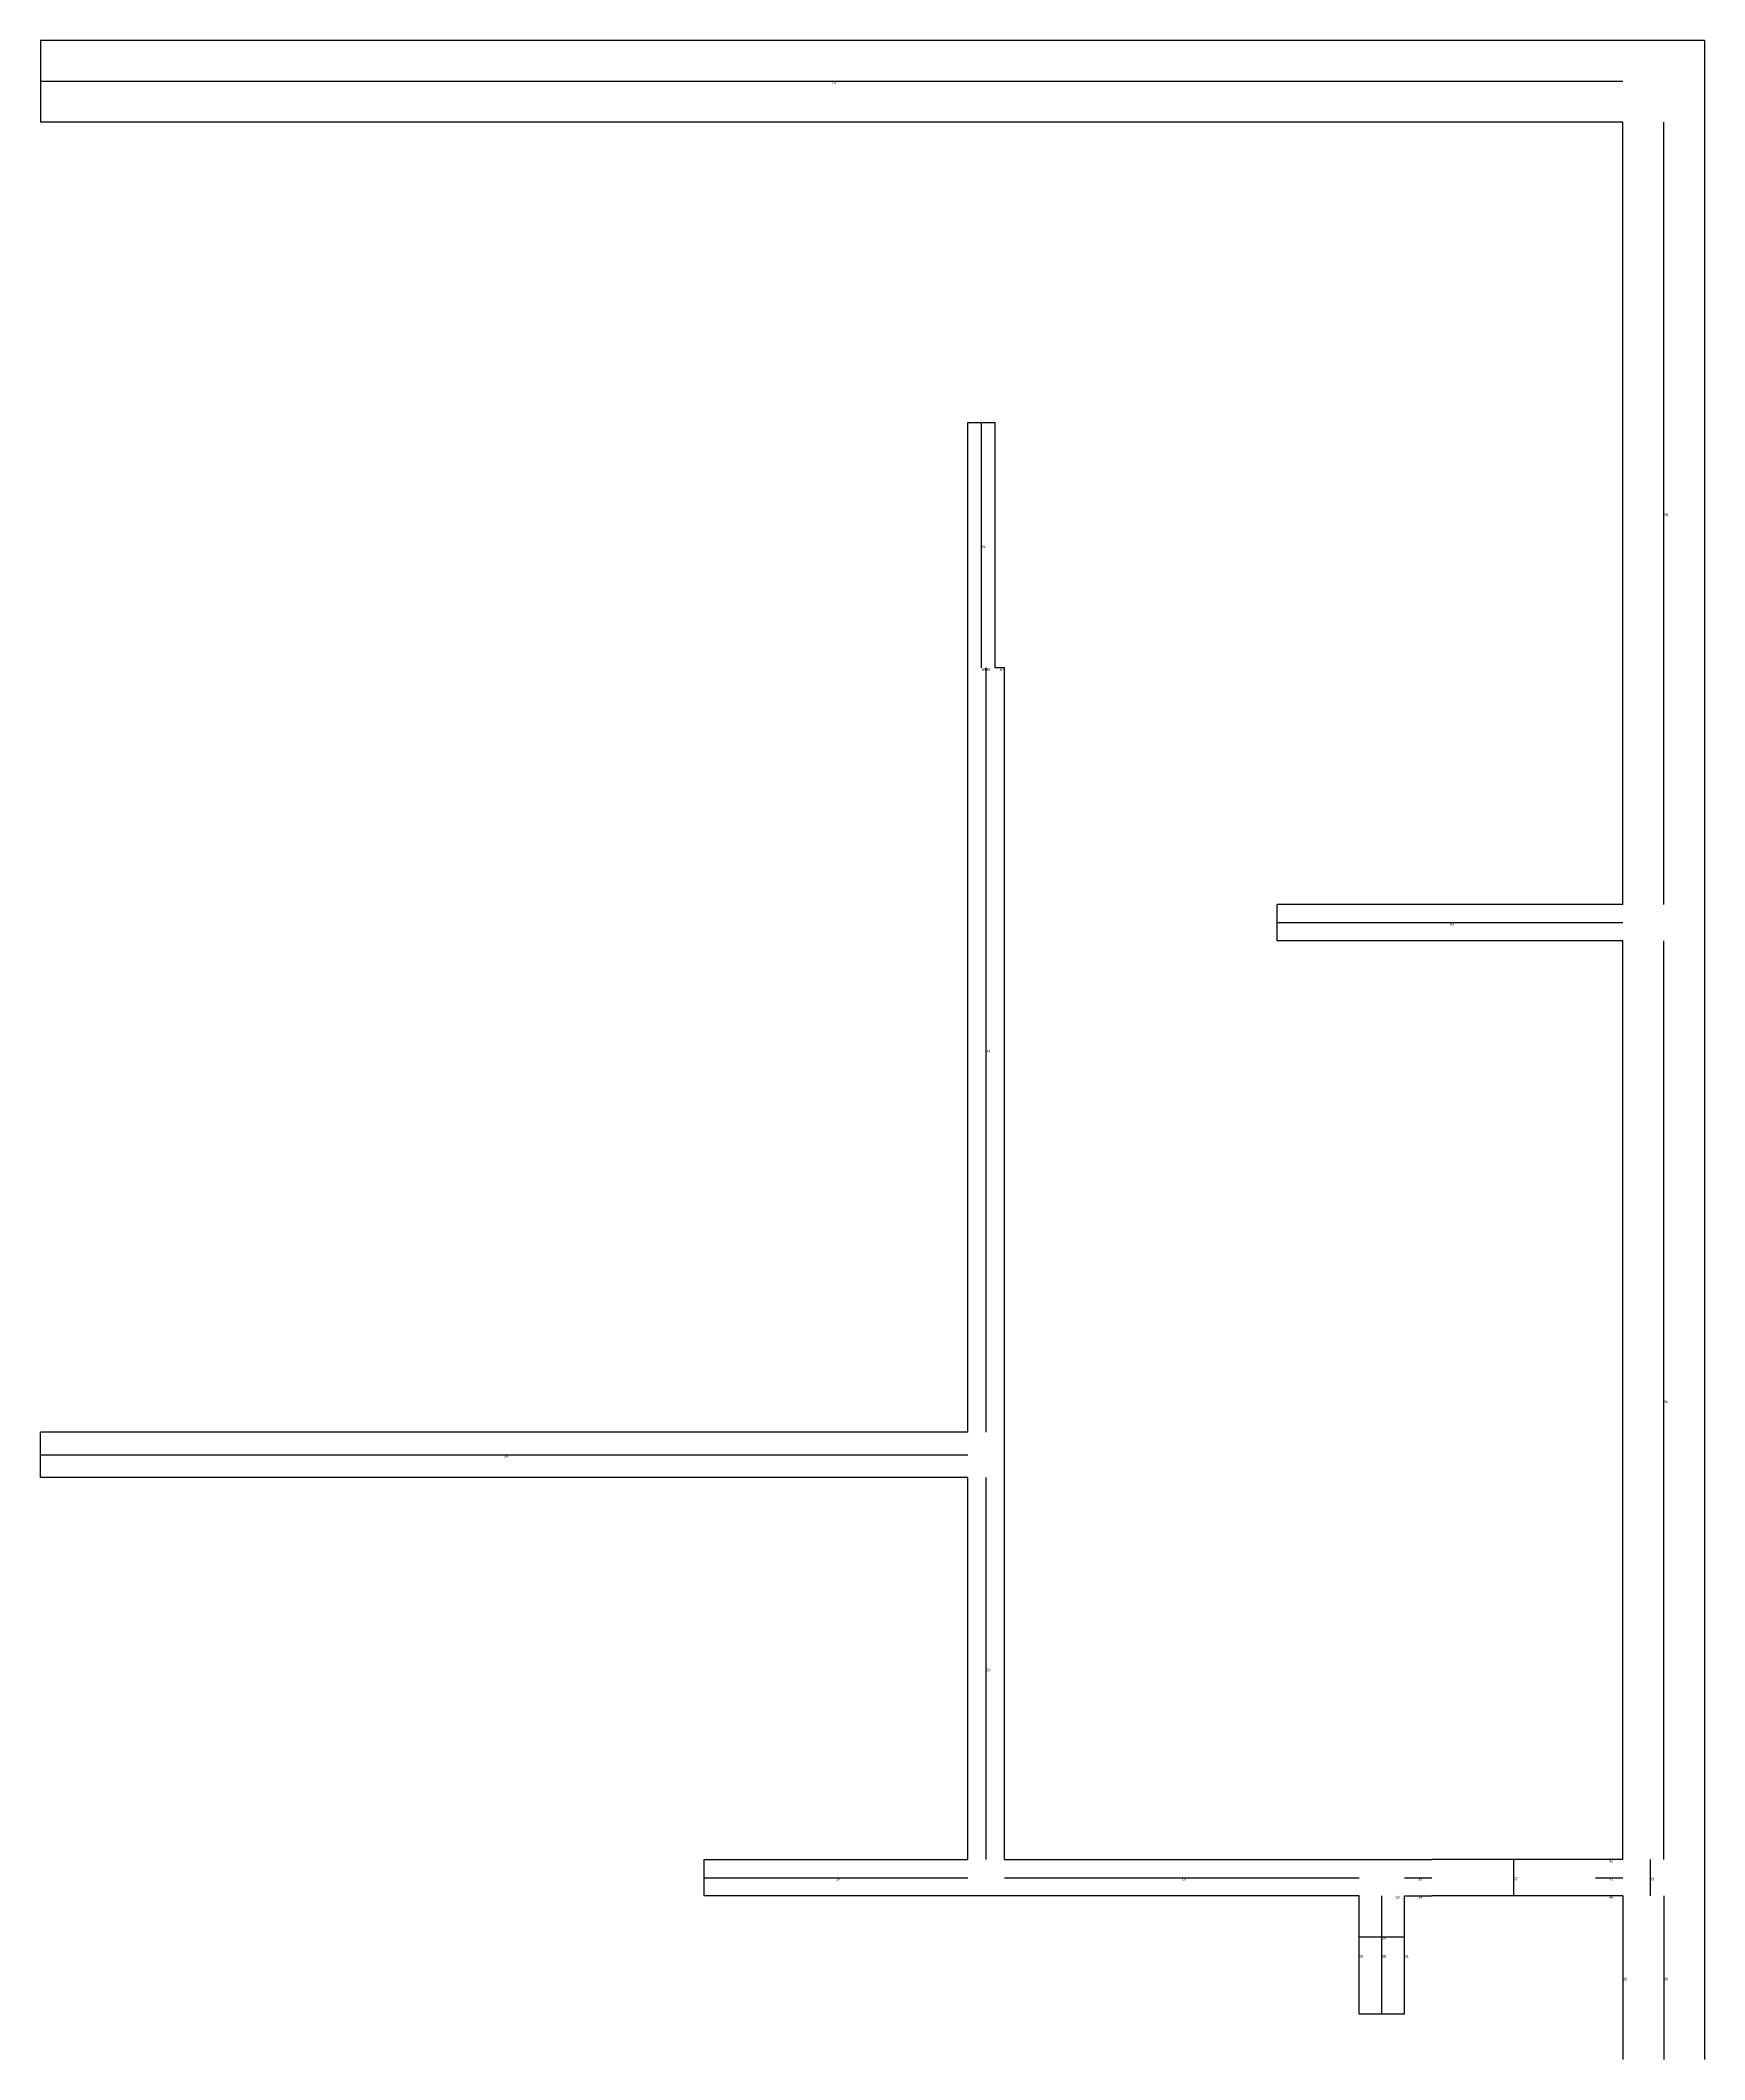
# Model space of a CAD drawing. Header units: metres. Extents: x 328 to 784, y 390 to 981.
# Drawn here: x 601 to 784, y 759 to 981 of the extents above; entities that cross this region are included whole.
import ezdxf

# ---------------------------------------------------------------- set-up
doc = ezdxf.new("R2010")
doc.units = ezdxf.units.M

msp = doc.modelspace()

# ---------------------------------------------------------------- linework, layer by layer
at = {"layer": 'centrelines'}
for p, q in [((601, 976.5), (775, 976.5)), ((779.5, 886), (779.5, 972)), ((704.5, 912), (704.5, 939)), ((704.5, 912), (704.5, 912)), ((705, 828), (705, 912)), ((705, 912), (705, 912)), ((706.5, 912), (706.5, 912)), ((737, 884), (775, 884)), ((779.5, 781), (779.5, 882)), ((601, 825.5), (703, 825.5)), ((705, 781), (705, 823)), ((763, 781), (763, 777)), ((773.5, 781), (773.5, 781)), ((778, 781), (778, 777)), ((674, 779), (703, 779)), ((707, 779), (746, 779)), ((751, 779), (754, 779)), ((772, 779), (775, 779)), ((748.5, 764), (748.5, 777)), ((750, 777), (750, 777)), ((752.5, 777), (752.5, 777)), ((773.5, 777), (773.5, 777)), ((779.5, 777), (779.5, 759)), ((746, 772.5), (751, 772.5)), ((746, 770.5), (746, 770.5)), ((751, 770.5), (751, 770.5)), ((775, 768), (775, 768))]:
    msp.add_line(p, q, dxfattribs=at)
at = {"layer": 'wall'}
for p, q in [((784, 981), (601, 981)), ((601, 981), (601, 972)), ((784, 981), (784, 759)), ((775, 972), (601, 972)), ((775, 886), (775, 972)), ((703, 912), (703, 939)), ((703, 939), (706, 939)), ((706, 912), (706, 939)), ((703, 828), (703, 912)), ((707, 912), (706, 912)), ((707, 781), (707, 912)), ((737, 882), (737, 886)), ((775, 886), (737, 886)), ((775, 882), (737, 882)), ((775, 781), (775, 882)), ((601, 823), (601, 828)), ((703, 828), (601, 828)), ((703, 823), (601, 823)), ((703, 781), (703, 823)), ((674, 777), (674, 781)), ((674, 781), (703, 781)), ((707, 781), (754, 781)), ((772, 781), (754, 781)), ((775, 781), (772, 781)), ((746, 777), (674, 777)), ((746, 764), (746, 777)), ((751, 764), (751, 777)), ((751, 777), (754, 777)), ((772, 777), (754, 777)), ((775, 777), (772, 777)), ((775, 777), (775, 759)), ((751, 764), (746, 764))]:
    msp.add_line(p, q, dxfattribs=at)

# ---------------------------------------------------------------- texts
at = {"layer": 'centrelines', "char_height": 0.3, "attachment_point": 1}
for s, insert in [('74', (688, 976.5)), ('68', (779.5, 929)), ('65', (704.5, 925.5)), ('64', (704.5, 912)), ('66', (705, 912)), ('67', (706.5, 912)), ('63', (756, 884)), ('44', (705, 870)), ('45', (779.5, 831.5)), ('38', (652, 825.5)), ('20', (705, 802)), ('42', (773.5, 781)), ('14', (688.5, 779)), ('19', (726.5, 779)), ('33', (750, 777)), ('35', (752.5, 779)), ('34', (752.5, 777)), ('37', (763, 779)), ('41', (773.5, 779)), ('40', (773.5, 777)), ('43', (778, 779)), ('29', (746, 770.5)), ('30', (748.5, 772.5)), ('28', (748.5, 770.5)), ('31', (751, 770.5)), ('39', (775, 768)), ('36', (779.5, 768))]:
    msp.add_mtext(s, dxfattribs=dict(at, insert=insert))

doc.saveas('drawing.dxf')
